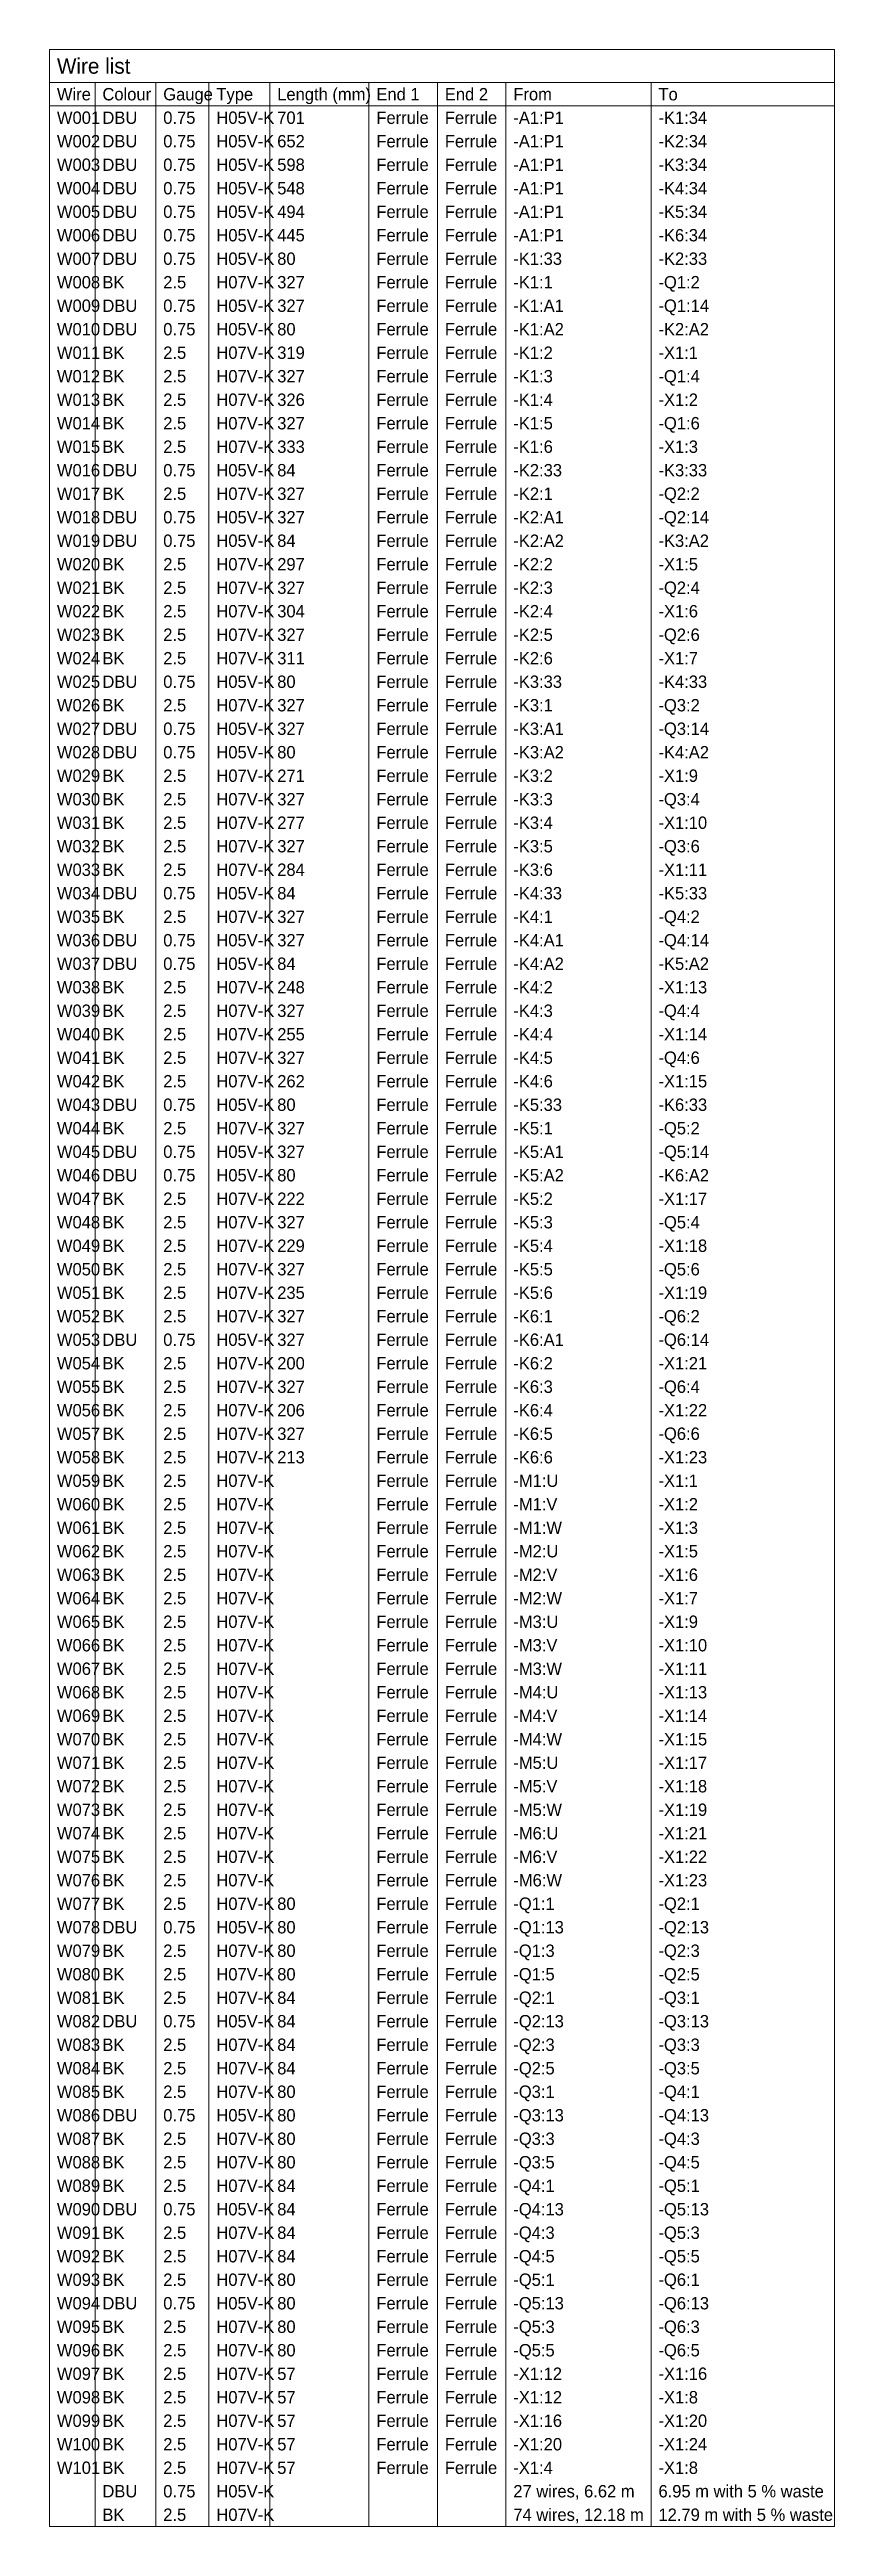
# Model space of a CAD drawing. Header units: millimetres. Extents: x 20000 to 21179, y 0 to 720.
# Drawn here: x 20700 to 20922, y 19 to 720 of the extents above; entities that cross this region are included whole.
import ezdxf
from ezdxf.enums import TextEntityAlignment as Align

# ---------------------------------------------------------------- set-up
doc = ezdxf.new("R2010")
doc.units = ezdxf.units.MM
doc.layers.add('HN-REPORT', color=7, linetype='Continuous', lineweight=18)

msp = doc.modelspace()

# ---------------------------------------------------------------- texts
at = {"layer": 'HN-REPORT'}
for s, height, p in [('Wire list', 4.375, (20702.1, 715.345)), ('Wire', 3.5, (20702.1, 707.365)), ('Colour', 3.5, (20714.98, 707.365)), ('Gauge', 3.5, (20732.2, 707.365)), ('Type', 3.5, (20747.25, 707.365)), ('Length (mm)', 3.5, (20764.47, 707.365)), ('End 1', 3.5, (20792.54, 707.365)), ('End 2', 3.5, (20811.93, 707.365)), ('From', 3.5, (20831.32, 707.365)), ('To', 3.5, (20872.41, 707.365)), ('W001', 3.5, (20702.1, 700.715)), ('DBU', 3.5, (20714.98, 700.715)), ('0.75', 3.5, (20732.2, 700.715)), ('H05V-K', 3.5, (20747.25, 700.715)), ('701', 3.5, (20764.47, 700.715)), ('Ferrule', 3.5, (20792.54, 700.715)), ('Ferrule', 3.5, (20811.93, 700.715)), ('-A1:P1', 3.5, (20831.32, 700.715)), ('-K1:34', 3.5, (20872.41, 700.715)), ('W002', 3.5, (20702.1, 694.065)), ('DBU', 3.5, (20714.98, 694.065)), ('0.75', 3.5, (20732.2, 694.065)), ('H05V-K', 3.5, (20747.25, 694.065)), ('652', 3.5, (20764.47, 694.065)), ('Ferrule', 3.5, (20792.54, 694.065)), ('Ferrule', 3.5, (20811.93, 694.065)), ('-A1:P1', 3.5, (20831.32, 694.065)), ('-K2:34', 3.5, (20872.41, 694.065)), ('W003', 3.5, (20702.1, 687.415)), ('DBU', 3.5, (20714.98, 687.415)), ('0.75', 3.5, (20732.2, 687.415)), ('H05V-K', 3.5, (20747.25, 687.415)), ('598', 3.5, (20764.47, 687.415)), ('Ferrule', 3.5, (20792.54, 687.415)), ('Ferrule', 3.5, (20811.93, 687.415)), ('-A1:P1', 3.5, (20831.32, 687.415)), ('-K3:34', 3.5, (20872.41, 687.415)), ('W004', 3.5, (20702.1, 680.765)), ('DBU', 3.5, (20714.98, 680.765)), ('0.75', 3.5, (20732.2, 680.765)), ('H05V-K', 3.5, (20747.25, 680.765)), ('548', 3.5, (20764.47, 680.765)), ('Ferrule', 3.5, (20792.54, 680.765)), ('Ferrule', 3.5, (20811.93, 680.765)), ('-A1:P1', 3.5, (20831.32, 680.765)), ('-K4:34', 3.5, (20872.41, 680.765)), ('W005', 3.5, (20702.1, 674.115)), ('DBU', 3.5, (20714.98, 674.115)), ('0.75', 3.5, (20732.2, 674.115)), ('H05V-K', 3.5, (20747.25, 674.115)), ('494', 3.5, (20764.47, 674.115)), ('Ferrule', 3.5, (20792.54, 674.115)), ('Ferrule', 3.5, (20811.93, 674.115)), ('-A1:P1', 3.5, (20831.32, 674.115)), ('-K5:34', 3.5, (20872.41, 674.115)), ('W006', 3.5, (20702.1, 667.465)), ('DBU', 3.5, (20714.98, 667.465)), ('0.75', 3.5, (20732.2, 667.465)), ('H05V-K', 3.5, (20747.25, 667.465)), ('445', 3.5, (20764.47, 667.465)), ('Ferrule', 3.5, (20792.54, 667.465)), ('Ferrule', 3.5, (20811.93, 667.465)), ('-A1:P1', 3.5, (20831.32, 667.465)), ('-K6:34', 3.5, (20872.41, 667.465)), ('W007', 3.5, (20702.1, 660.815)), ('DBU', 3.5, (20714.98, 660.815)), ('0.75', 3.5, (20732.2, 660.815)), ('H05V-K', 3.5, (20747.25, 660.815)), ('80', 3.5, (20764.47, 660.815)), ('Ferrule', 3.5, (20792.54, 660.815)), ('Ferrule', 3.5, (20811.93, 660.815)), ('-K1:33', 3.5, (20831.32, 660.815)), ('-K2:33', 3.5, (20872.41, 660.815)), ('W008', 3.5, (20702.1, 654.165)), ('BK', 3.5, (20714.98, 654.165)), ('2.5', 3.5, (20732.2, 654.165)), ('H07V-K', 3.5, (20747.25, 654.165)), ('327', 3.5, (20764.47, 654.165)), ('Ferrule', 3.5, (20792.54, 654.165)), ('Ferrule', 3.5, (20811.93, 654.165)), ('-K1:1', 3.5, (20831.32, 654.165)), ('-Q1:2', 3.5, (20872.41, 654.165)), ('W009', 3.5, (20702.1, 647.515)), ('DBU', 3.5, (20714.98, 647.515)), ('0.75', 3.5, (20732.2, 647.515)), ('H05V-K', 3.5, (20747.25, 647.515)), ('327', 3.5, (20764.47, 647.515)), ('Ferrule', 3.5, (20792.54, 647.515)), ('Ferrule', 3.5, (20811.93, 647.515)), ('-K1:A1', 3.5, (20831.32, 647.515)), ('-Q1:14', 3.5, (20872.41, 647.515)), ('W010', 3.5, (20702.1, 640.865)), ('DBU', 3.5, (20714.98, 640.865)), ('0.75', 3.5, (20732.2, 640.865)), ('H05V-K', 3.5, (20747.25, 640.865)), ('80', 3.5, (20764.47, 640.865)), ('Ferrule', 3.5, (20792.54, 640.865)), ('Ferrule', 3.5, (20811.93, 640.865)), ('-K1:A2', 3.5, (20831.32, 640.865)), ('-K2:A2', 3.5, (20872.41, 640.865)), ('W011', 3.5, (20702.1, 634.215)), ('BK', 3.5, (20714.98, 634.215)), ('2.5', 3.5, (20732.2, 634.215)), ('H07V-K', 3.5, (20747.25, 634.215)), ('319', 3.5, (20764.47, 634.215)), ('Ferrule', 3.5, (20792.54, 634.215)), ('Ferrule', 3.5, (20811.93, 634.215)), ('-K1:2', 3.5, (20831.32, 634.215)), ('-X1:1', 3.5, (20872.41, 634.215)), ('W012', 3.5, (20702.1, 627.565)), ('BK', 3.5, (20714.98, 627.565)), ('2.5', 3.5, (20732.2, 627.565)), ('H07V-K', 3.5, (20747.25, 627.565)), ('327', 3.5, (20764.47, 627.565)), ('Ferrule', 3.5, (20792.54, 627.565)), ('Ferrule', 3.5, (20811.93, 627.565)), ('-K1:3', 3.5, (20831.32, 627.565)), ('-Q1:4', 3.5, (20872.41, 627.565)), ('W013', 3.5, (20702.1, 620.915)), ('BK', 3.5, (20714.98, 620.915)), ('2.5', 3.5, (20732.2, 620.915)), ('H07V-K', 3.5, (20747.25, 620.915)), ('326', 3.5, (20764.47, 620.915)), ('Ferrule', 3.5, (20792.54, 620.915)), ('Ferrule', 3.5, (20811.93, 620.915)), ('-K1:4', 3.5, (20831.32, 620.915)), ('-X1:2', 3.5, (20872.41, 620.915)), ('W014', 3.5, (20702.1, 614.265)), ('BK', 3.5, (20714.98, 614.265)), ('2.5', 3.5, (20732.2, 614.265)), ('H07V-K', 3.5, (20747.25, 614.265)), ('327', 3.5, (20764.47, 614.265)), ('Ferrule', 3.5, (20792.54, 614.265)), ('Ferrule', 3.5, (20811.93, 614.265)), ('-K1:5', 3.5, (20831.32, 614.265)), ('-Q1:6', 3.5, (20872.41, 614.265)), ('W015', 3.5, (20702.1, 607.615)), ('BK', 3.5, (20714.98, 607.615)), ('2.5', 3.5, (20732.2, 607.615)), ('H07V-K', 3.5, (20747.25, 607.615)), ('333', 3.5, (20764.47, 607.615)), ('Ferrule', 3.5, (20792.54, 607.615)), ('Ferrule', 3.5, (20792.54, 600.965)), ('Ferrule', 3.5, (20811.93, 607.615)), ('Ferrule', 3.5, (20811.93, 600.965)), ('-K1:6', 3.5, (20831.32, 607.615)), ('-X1:3', 3.5, (20872.41, 607.615)), ('W016', 3.5, (20702.1, 600.965)), ('W017', 3.5, (20702.1, 594.315)), ('DBU', 3.5, (20714.98, 600.965)), ('BK', 3.5, (20714.98, 594.315)), ('0.75', 3.5, (20732.2, 600.965)), ('2.5', 3.5, (20732.2, 594.315)), ('H05V-K', 3.5, (20747.25, 600.965)), ('H07V-K', 3.5, (20747.25, 594.315)), ('327', 3.5, (20764.47, 594.315)), ('84', 3.5, (20764.47, 600.965)), ('Ferrule', 3.5, (20792.54, 594.315)), ('Ferrule', 3.5, (20811.93, 594.315)), ('-K2:33', 3.5, (20831.32, 600.965)), ('-K2:1', 3.5, (20831.32, 594.315)), ('-K3:33', 3.5, (20872.41, 600.965)), ('-Q2:2', 3.5, (20872.41, 594.315)), ('W018', 3.5, (20702.1, 587.665)), ('DBU', 3.5, (20714.98, 587.665)), ('0.75', 3.5, (20732.2, 587.665)), ('H05V-K', 3.5, (20747.25, 587.665)), ('327', 3.5, (20764.47, 587.665)), ('Ferrule', 3.5, (20792.54, 587.665)), ('Ferrule', 3.5, (20811.93, 587.665)), ('-K2:A1', 3.5, (20831.32, 587.665)), ('-Q2:14', 3.5, (20872.41, 587.665)), ('W019', 3.5, (20702.1, 581.015)), ('DBU', 3.5, (20714.98, 581.015)), ('0.75', 3.5, (20732.2, 581.015)), ('H05V-K', 3.5, (20747.25, 581.015)), ('84', 3.5, (20764.47, 581.015)), ('Ferrule', 3.5, (20792.54, 581.015)), ('Ferrule', 3.5, (20811.93, 581.015)), ('-K2:A2', 3.5, (20831.32, 581.015)), ('-K3:A2', 3.5, (20872.41, 581.015)), ('W020', 3.5, (20702.1, 574.365)), ('BK', 3.5, (20714.98, 574.365)), ('2.5', 3.5, (20732.2, 574.365)), ('H07V-K', 3.5, (20747.25, 574.365)), ('297', 3.5, (20764.47, 574.365)), ('Ferrule', 3.5, (20792.54, 574.365)), ('Ferrule', 3.5, (20811.93, 574.365)), ('-K2:2', 3.5, (20831.32, 574.365)), ('-X1:5', 3.5, (20872.41, 574.365)), ('W021', 3.5, (20702.1, 567.715)), ('BK', 3.5, (20714.98, 567.715)), ('2.5', 3.5, (20732.2, 567.715)), ('H07V-K', 3.5, (20747.25, 567.715)), ('327', 3.5, (20764.47, 567.715)), ('Ferrule', 3.5, (20792.54, 567.715)), ('Ferrule', 3.5, (20811.93, 567.715)), ('-K2:3', 3.5, (20831.32, 567.715)), ('-Q2:4', 3.5, (20872.41, 567.715)), ('W022', 3.5, (20702.1, 561.065)), ('BK', 3.5, (20714.98, 561.065)), ('2.5', 3.5, (20732.2, 561.065)), ('H07V-K', 3.5, (20747.25, 561.065)), ('304', 3.5, (20764.47, 561.065)), ('Ferrule', 3.5, (20792.54, 561.065)), ('Ferrule', 3.5, (20811.93, 561.065)), ('-K2:4', 3.5, (20831.32, 561.065)), ('-X1:6', 3.5, (20872.41, 561.065)), ('W023', 3.5, (20702.1, 554.415)), ('BK', 3.5, (20714.98, 554.415)), ('2.5', 3.5, (20732.2, 554.415)), ('H07V-K', 3.5, (20747.25, 554.415)), ('327', 3.5, (20764.47, 554.415)), ('Ferrule', 3.5, (20792.54, 554.415)), ('Ferrule', 3.5, (20811.93, 554.415)), ('-K2:5', 3.5, (20831.32, 554.415)), ('-Q2:6', 3.5, (20872.41, 554.415)), ('W024', 3.5, (20702.1, 547.765)), ('BK', 3.5, (20714.98, 547.765)), ('2.5', 3.5, (20732.2, 547.765)), ('H07V-K', 3.5, (20747.25, 547.765)), ('311', 3.5, (20764.47, 547.765)), ('Ferrule', 3.5, (20792.54, 547.765)), ('Ferrule', 3.5, (20811.93, 547.765)), ('-K2:6', 3.5, (20831.32, 547.765)), ('-X1:7', 3.5, (20872.41, 547.765)), ('W025', 3.5, (20702.1, 541.115)), ('DBU', 3.5, (20714.98, 541.115)), ('0.75', 3.5, (20732.2, 541.115)), ('H05V-K', 3.5, (20747.25, 541.115)), ('80', 3.5, (20764.47, 541.115)), ('Ferrule', 3.5, (20792.54, 541.115)), ('Ferrule', 3.5, (20811.93, 541.115)), ('-K3:33', 3.5, (20831.32, 541.115)), ('-K4:33', 3.5, (20872.41, 541.115)), ('W026', 3.5, (20702.1, 534.465)), ('BK', 3.5, (20714.98, 534.465)), ('2.5', 3.5, (20732.2, 534.465)), ('H07V-K', 3.5, (20747.25, 534.465)), ('327', 3.5, (20764.47, 534.465)), ('Ferrule', 3.5, (20792.54, 534.465)), ('Ferrule', 3.5, (20811.93, 534.465)), ('-K3:1', 3.5, (20831.32, 534.465)), ('-Q3:2', 3.5, (20872.41, 534.465)), ('W027', 3.5, (20702.1, 527.815)), ('DBU', 3.5, (20714.98, 527.815)), ('0.75', 3.5, (20732.2, 527.815)), ('H05V-K', 3.5, (20747.25, 527.815)), ('327', 3.5, (20764.47, 527.815)), ('Ferrule', 3.5, (20792.54, 527.815)), ('Ferrule', 3.5, (20811.93, 527.815)), ('-K3:A1', 3.5, (20831.32, 527.815)), ('-Q3:14', 3.5, (20872.41, 527.815)), ('W028', 3.5, (20702.1, 521.165)), ('DBU', 3.5, (20714.98, 521.165)), ('0.75', 3.5, (20732.2, 521.165)), ('H05V-K', 3.5, (20747.25, 521.165)), ('80', 3.5, (20764.47, 521.165)), ('Ferrule', 3.5, (20792.54, 521.165)), ('Ferrule', 3.5, (20811.93, 521.165)), ('-K3:A2', 3.5, (20831.32, 521.165)), ('-K4:A2', 3.5, (20872.41, 521.165)), ('W029', 3.5, (20702.1, 514.515)), ('BK', 3.5, (20714.98, 514.515)), ('2.5', 3.5, (20732.2, 514.515)), ('H07V-K', 3.5, (20747.25, 514.515)), ('271', 3.5, (20764.47, 514.515)), ('Ferrule', 3.5, (20792.54, 514.515)), ('Ferrule', 3.5, (20811.93, 514.515)), ('-K3:2', 3.5, (20831.32, 514.515)), ('-X1:9', 3.5, (20872.41, 514.515)), ('W030', 3.5, (20702.1, 507.865)), ('BK', 3.5, (20714.98, 507.865)), ('2.5', 3.5, (20732.2, 507.865)), ('H07V-K', 3.5, (20747.25, 507.865)), ('327', 3.5, (20764.47, 507.865)), ('Ferrule', 3.5, (20792.54, 507.865)), ('Ferrule', 3.5, (20811.93, 507.865)), ('-K3:3', 3.5, (20831.32, 507.865)), ('-Q3:4', 3.5, (20872.41, 507.865)), ('W031', 3.5, (20702.1, 501.215)), ('BK', 3.5, (20714.98, 501.215)), ('2.5', 3.5, (20732.2, 501.215)), ('H07V-K', 3.5, (20747.25, 501.215)), ('277', 3.5, (20764.47, 501.215)), ('Ferrule', 3.5, (20792.54, 501.215)), ('Ferrule', 3.5, (20811.93, 501.215)), ('-K3:4', 3.5, (20831.32, 501.215)), ('-X1:10', 3.5, (20872.41, 501.215)), ('W032', 3.5, (20702.1, 494.565)), ('BK', 3.5, (20714.98, 494.565)), ('2.5', 3.5, (20732.2, 494.565)), ('H07V-K', 3.5, (20747.25, 494.565)), ('327', 3.5, (20764.47, 494.565)), ('Ferrule', 3.5, (20792.54, 494.565)), ('Ferrule', 3.5, (20811.93, 494.565)), ('-K3:5', 3.5, (20831.32, 494.565)), ('-Q3:6', 3.5, (20872.41, 494.565)), ('W033', 3.5, (20702.1, 487.915)), ('BK', 3.5, (20714.98, 487.915)), ('2.5', 3.5, (20732.2, 487.915)), ('H07V-K', 3.5, (20747.25, 487.915)), ('284', 3.5, (20764.47, 487.915)), ('Ferrule', 3.5, (20792.54, 487.915)), ('Ferrule', 3.5, (20811.93, 487.915)), ('-K3:6', 3.5, (20831.32, 487.915)), ('-X1:11', 3.5, (20872.41, 487.915)), ('W034', 3.5, (20702.1, 481.265)), ('DBU', 3.5, (20714.98, 481.265)), ('0.75', 3.5, (20732.2, 481.265)), ('H05V-K', 3.5, (20747.25, 481.265)), ('84', 3.5, (20764.47, 481.265)), ('Ferrule', 3.5, (20792.54, 481.265)), ('Ferrule', 3.5, (20811.93, 481.265)), ('-K4:33', 3.5, (20831.32, 481.265)), ('-K5:33', 3.5, (20872.41, 481.265)), ('W035', 3.5, (20702.1, 474.615)), ('W036', 3.5, (20702.1, 467.965)), ('BK', 3.5, (20714.98, 474.615)), ('DBU', 3.5, (20714.98, 467.965)), ('0.75', 3.5, (20732.2, 467.965)), ('2.5', 3.5, (20732.2, 474.615)), ('H07V-K', 3.5, (20747.25, 474.615)), ('H05V-K', 3.5, (20747.25, 467.965)), ('327', 3.5, (20764.47, 474.615)), ('327', 3.5, (20764.47, 467.965)), ('Ferrule', 3.5, (20792.54, 474.615)), ('Ferrule', 3.5, (20792.54, 467.965)), ('Ferrule', 3.5, (20811.93, 474.615)), ('Ferrule', 3.5, (20811.93, 467.965)), ('-K4:1', 3.5, (20831.32, 474.615)), ('-K4:A1', 3.5, (20831.32, 467.965)), ('-Q4:2', 3.5, (20872.41, 474.615)), ('-Q4:14', 3.5, (20872.41, 467.965)), ('W037', 3.5, (20702.1, 461.315)), ('DBU', 3.5, (20714.98, 461.315)), ('0.75', 3.5, (20732.2, 461.315)), ('H05V-K', 3.5, (20747.25, 461.315)), ('84', 3.5, (20764.47, 461.315)), ('Ferrule', 3.5, (20792.54, 461.315)), ('Ferrule', 3.5, (20811.93, 461.315)), ('-K4:A2', 3.5, (20831.32, 461.315)), ('-K5:A2', 3.5, (20872.41, 461.315)), ('W038', 3.5, (20702.1, 454.665)), ('BK', 3.5, (20714.98, 454.665)), ('2.5', 3.5, (20732.2, 454.665)), ('H07V-K', 3.5, (20747.25, 454.665)), ('248', 3.5, (20764.47, 454.665)), ('Ferrule', 3.5, (20792.54, 454.665)), ('Ferrule', 3.5, (20811.93, 454.665)), ('-K4:2', 3.5, (20831.32, 454.665)), ('-X1:13', 3.5, (20872.41, 454.665)), ('W039', 3.5, (20702.1, 448.015)), ('BK', 3.5, (20714.98, 448.015)), ('2.5', 3.5, (20732.2, 448.015)), ('H07V-K', 3.5, (20747.25, 448.015)), ('327', 3.5, (20764.47, 448.015)), ('Ferrule', 3.5, (20792.54, 448.015)), ('Ferrule', 3.5, (20811.93, 448.015)), ('-K4:3', 3.5, (20831.32, 448.015)), ('-Q4:4', 3.5, (20872.41, 448.015)), ('W040', 3.5, (20702.1, 441.365)), ('BK', 3.5, (20714.98, 441.365)), ('2.5', 3.5, (20732.2, 441.365)), ('H07V-K', 3.5, (20747.25, 441.365)), ('255', 3.5, (20764.47, 441.365)), ('Ferrule', 3.5, (20792.54, 441.365)), ('Ferrule', 3.5, (20811.93, 441.365)), ('-K4:4', 3.5, (20831.32, 441.365)), ('-X1:14', 3.5, (20872.41, 441.365)), ('W041', 3.5, (20702.1, 434.715)), ('BK', 3.5, (20714.98, 434.715)), ('2.5', 3.5, (20732.2, 434.715)), ('H07V-K', 3.5, (20747.25, 434.715)), ('327', 3.5, (20764.47, 434.715)), ('Ferrule', 3.5, (20792.54, 434.715)), ('Ferrule', 3.5, (20811.93, 434.715)), ('-K4:5', 3.5, (20831.32, 434.715)), ('-Q4:6', 3.5, (20872.41, 434.715)), ('W042', 3.5, (20702.1, 428.065)), ('BK', 3.5, (20714.98, 428.065)), ('2.5', 3.5, (20732.2, 428.065)), ('H07V-K', 3.5, (20747.25, 428.065)), ('262', 3.5, (20764.47, 428.065)), ('Ferrule', 3.5, (20792.54, 428.065)), ('Ferrule', 3.5, (20811.93, 428.065)), ('-K4:6', 3.5, (20831.32, 428.065)), ('-X1:15', 3.5, (20872.41, 428.065)), ('W043', 3.5, (20702.1, 421.415)), ('DBU', 3.5, (20714.98, 421.415)), ('0.75', 3.5, (20732.2, 421.415)), ('H05V-K', 3.5, (20747.25, 421.415)), ('80', 3.5, (20764.47, 421.415)), ('Ferrule', 3.5, (20792.54, 421.415)), ('Ferrule', 3.5, (20811.93, 421.415)), ('-K5:33', 3.5, (20831.32, 421.415)), ('-K6:33', 3.5, (20872.41, 421.415)), ('W044', 3.5, (20702.1, 414.765)), ('BK', 3.5, (20714.98, 414.765)), ('2.5', 3.5, (20732.2, 414.765)), ('H07V-K', 3.5, (20747.25, 414.765)), ('327', 3.5, (20764.47, 414.765)), ('Ferrule', 3.5, (20792.54, 414.765)), ('Ferrule', 3.5, (20811.93, 414.765)), ('-K5:1', 3.5, (20831.32, 414.765)), ('-Q5:2', 3.5, (20872.41, 414.765)), ('W045', 3.5, (20702.1, 408.115)), ('DBU', 3.5, (20714.98, 408.115)), ('0.75', 3.5, (20732.2, 408.115)), ('H05V-K', 3.5, (20747.25, 408.115)), ('327', 3.5, (20764.47, 408.115)), ('Ferrule', 3.5, (20792.54, 408.115)), ('Ferrule', 3.5, (20811.93, 408.115)), ('-K5:A1', 3.5, (20831.32, 408.115)), ('-Q5:14', 3.5, (20872.41, 408.115)), ('W046', 3.5, (20702.1, 401.465)), ('DBU', 3.5, (20714.98, 401.465)), ('0.75', 3.5, (20732.2, 401.465)), ('H05V-K', 3.5, (20747.25, 401.465)), ('80', 3.5, (20764.47, 401.465)), ('Ferrule', 3.5, (20792.54, 401.465)), ('Ferrule', 3.5, (20811.93, 401.465)), ('-K5:A2', 3.5, (20831.32, 401.465)), ('-K6:A2', 3.5, (20872.41, 401.465)), ('W047', 3.5, (20702.1, 394.815)), ('BK', 3.5, (20714.98, 394.815)), ('2.5', 3.5, (20732.2, 394.815)), ('H07V-K', 3.5, (20747.25, 394.815)), ('222', 3.5, (20764.47, 394.815)), ('Ferrule', 3.5, (20792.54, 394.815)), ('Ferrule', 3.5, (20811.93, 394.815)), ('-K5:2', 3.5, (20831.32, 394.815)), ('-X1:17', 3.5, (20872.41, 394.815)), ('W048', 3.5, (20702.1, 388.165)), ('BK', 3.5, (20714.98, 388.165)), ('2.5', 3.5, (20732.2, 388.165)), ('H07V-K', 3.5, (20747.25, 388.165)), ('327', 3.5, (20764.47, 388.165)), ('Ferrule', 3.5, (20792.54, 388.165)), ('Ferrule', 3.5, (20811.93, 388.165)), ('-K5:3', 3.5, (20831.32, 388.165)), ('-Q5:4', 3.5, (20872.41, 388.165)), ('W049', 3.5, (20702.1, 381.515)), ('BK', 3.5, (20714.98, 381.515)), ('2.5', 3.5, (20732.2, 381.515)), ('H07V-K', 3.5, (20747.25, 381.515)), ('229', 3.5, (20764.47, 381.515)), ('Ferrule', 3.5, (20792.54, 381.515)), ('Ferrule', 3.5, (20811.93, 381.515)), ('-K5:4', 3.5, (20831.32, 381.515)), ('-X1:18', 3.5, (20872.41, 381.515)), ('W050', 3.5, (20702.1, 374.865)), ('BK', 3.5, (20714.98, 374.865)), ('2.5', 3.5, (20732.2, 374.865)), ('H07V-K', 3.5, (20747.25, 374.865)), ('327', 3.5, (20764.47, 374.865)), ('Ferrule', 3.5, (20792.54, 374.865)), ('Ferrule', 3.5, (20811.93, 374.865)), ('-K5:5', 3.5, (20831.32, 374.865)), ('-Q5:6', 3.5, (20872.41, 374.865)), ('W051', 3.5, (20702.1, 368.215)), ('BK', 3.5, (20714.98, 368.215)), ('2.5', 3.5, (20732.2, 368.215)), ('H07V-K', 3.5, (20747.25, 368.215)), ('235', 3.5, (20764.47, 368.215)), ('Ferrule', 3.5, (20792.54, 368.215)), ('Ferrule', 3.5, (20811.93, 368.215)), ('-K5:6', 3.5, (20831.32, 368.215)), ('-X1:19', 3.5, (20872.41, 368.215)), ('W052', 3.5, (20702.1, 361.565)), ('BK', 3.5, (20714.98, 361.565)), ('2.5', 3.5, (20732.2, 361.565)), ('H07V-K', 3.5, (20747.25, 361.565)), ('327', 3.5, (20764.47, 361.565)), ('Ferrule', 3.5, (20792.54, 361.565)), ('Ferrule', 3.5, (20811.93, 361.565)), ('-K6:1', 3.5, (20831.32, 361.565)), ('-Q6:2', 3.5, (20872.41, 361.565)), ('W053', 3.5, (20702.1, 354.915)), ('DBU', 3.5, (20714.98, 354.915)), ('0.75', 3.5, (20732.2, 354.915)), ('H05V-K', 3.5, (20747.25, 354.915)), ('327', 3.5, (20764.47, 354.915)), ('Ferrule', 3.5, (20792.54, 354.915)), ('Ferrule', 3.5, (20811.93, 354.915)), ('-K6:A1', 3.5, (20831.32, 354.915)), ('-Q6:14', 3.5, (20872.41, 354.915)), ('W054', 3.5, (20702.1, 348.265)), ('BK', 3.5, (20714.98, 348.265)), ('2.5', 3.5, (20732.2, 348.265)), ('H07V-K', 3.5, (20747.25, 348.265)), ('200', 3.5, (20764.47, 348.265)), ('Ferrule', 3.5, (20792.54, 348.265)), ('Ferrule', 3.5, (20792.54, 341.615)), ('Ferrule', 3.5, (20811.93, 348.265)), ('Ferrule', 3.5, (20811.93, 341.615)), ('-K6:2', 3.5, (20831.32, 348.265)), ('-X1:21', 3.5, (20872.41, 348.265)), ('W055', 3.5, (20702.1, 341.615)), ('W056', 3.5, (20702.1, 334.965)), ('BK', 3.5, (20714.98, 341.615)), ('BK', 3.5, (20714.98, 334.965)), ('2.5', 3.5, (20732.2, 341.615)), ('2.5', 3.5, (20732.2, 334.965)), ('H07V-K', 3.5, (20747.25, 341.615)), ('H07V-K', 3.5, (20747.25, 334.965)), ('327', 3.5, (20764.47, 341.615)), ('206', 3.5, (20764.47, 334.965)), ('Ferrule', 3.5, (20792.54, 334.965)), ('Ferrule', 3.5, (20811.93, 334.965)), ('-K6:3', 3.5, (20831.32, 341.615)), ('-K6:4', 3.5, (20831.32, 334.965)), ('-Q6:4', 3.5, (20872.41, 341.615)), ('-X1:22', 3.5, (20872.41, 334.965)), ('W057', 3.5, (20702.1, 328.315)), ('BK', 3.5, (20714.98, 328.315)), ('2.5', 3.5, (20732.2, 328.315)), ('H07V-K', 3.5, (20747.25, 328.315)), ('327', 3.5, (20764.47, 328.315)), ('Ferrule', 3.5, (20792.54, 328.315)), ('Ferrule', 3.5, (20811.93, 328.315)), ('-K6:5', 3.5, (20831.32, 328.315)), ('-Q6:6', 3.5, (20872.41, 328.315)), ('W058', 3.5, (20702.1, 321.665)), ('BK', 3.5, (20714.98, 321.665)), ('2.5', 3.5, (20732.2, 321.665)), ('H07V-K', 3.5, (20747.25, 321.665)), ('213', 3.5, (20764.47, 321.665)), ('Ferrule', 3.5, (20792.54, 321.665)), ('Ferrule', 3.5, (20811.93, 321.665)), ('-K6:6', 3.5, (20831.32, 321.665)), ('-X1:23', 3.5, (20872.41, 321.665)), ('W059', 3.5, (20702.1, 315.015)), ('BK', 3.5, (20714.98, 315.015)), ('2.5', 3.5, (20732.2, 315.015)), ('H07V-K', 3.5, (20747.25, 315.015)), ('Ferrule', 3.5, (20792.54, 315.015)), ('Ferrule', 3.5, (20811.93, 315.015)), ('-M1:U', 3.5, (20831.32, 315.015)), ('-X1:1', 3.5, (20872.41, 315.015)), ('W060', 3.5, (20702.1, 308.365)), ('BK', 3.5, (20714.98, 308.365)), ('2.5', 3.5, (20732.2, 308.365)), ('H07V-K', 3.5, (20747.25, 308.365)), ('Ferrule', 3.5, (20792.54, 308.365)), ('Ferrule', 3.5, (20811.93, 308.365)), ('-M1:V', 3.5, (20831.32, 308.365)), ('-X1:2', 3.5, (20872.41, 308.365)), ('W061', 3.5, (20702.1, 301.715)), ('BK', 3.5, (20714.98, 301.715)), ('2.5', 3.5, (20732.2, 301.715)), ('H07V-K', 3.5, (20747.25, 301.715)), ('Ferrule', 3.5, (20792.54, 301.715)), ('Ferrule', 3.5, (20811.93, 301.715)), ('-M1:W', 3.5, (20831.32, 301.715)), ('-X1:3', 3.5, (20872.41, 301.715)), ('W062', 3.5, (20702.1, 295.065)), ('BK', 3.5, (20714.98, 295.065)), ('2.5', 3.5, (20732.2, 295.065)), ('H07V-K', 3.5, (20747.25, 295.065)), ('Ferrule', 3.5, (20792.54, 295.065)), ('Ferrule', 3.5, (20811.93, 295.065)), ('-M2:U', 3.5, (20831.32, 295.065)), ('-X1:5', 3.5, (20872.41, 295.065)), ('W063', 3.5, (20702.1, 288.415)), ('BK', 3.5, (20714.98, 288.415)), ('2.5', 3.5, (20732.2, 288.415)), ('H07V-K', 3.5, (20747.25, 288.415)), ('Ferrule', 3.5, (20792.54, 288.415)), ('Ferrule', 3.5, (20811.93, 288.415)), ('-M2:V', 3.5, (20831.32, 288.415)), ('-X1:6', 3.5, (20872.41, 288.415)), ('W064', 3.5, (20702.1, 281.765)), ('BK', 3.5, (20714.98, 281.765)), ('2.5', 3.5, (20732.2, 281.765)), ('H07V-K', 3.5, (20747.25, 281.765)), ('Ferrule', 3.5, (20792.54, 281.765)), ('Ferrule', 3.5, (20811.93, 281.765)), ('-M2:W', 3.5, (20831.32, 281.765)), ('-X1:7', 3.5, (20872.41, 281.765)), ('W065', 3.5, (20702.1, 275.115)), ('BK', 3.5, (20714.98, 275.115)), ('2.5', 3.5, (20732.2, 275.115)), ('H07V-K', 3.5, (20747.25, 275.115)), ('Ferrule', 3.5, (20792.54, 275.115)), ('Ferrule', 3.5, (20811.93, 275.115)), ('-M3:U', 3.5, (20831.32, 275.115)), ('-X1:9', 3.5, (20872.41, 275.115)), ('W066', 3.5, (20702.1, 268.465)), ('BK', 3.5, (20714.98, 268.465)), ('2.5', 3.5, (20732.2, 268.465)), ('H07V-K', 3.5, (20747.25, 268.465)), ('Ferrule', 3.5, (20792.54, 268.465)), ('Ferrule', 3.5, (20811.93, 268.465)), ('-M3:V', 3.5, (20831.32, 268.465)), ('-X1:10', 3.5, (20872.41, 268.465)), ('W067', 3.5, (20702.1, 261.815)), ('BK', 3.5, (20714.98, 261.815)), ('2.5', 3.5, (20732.2, 261.815)), ('H07V-K', 3.5, (20747.25, 261.815)), ('Ferrule', 3.5, (20792.54, 261.815)), ('Ferrule', 3.5, (20811.93, 261.815)), ('-M3:W', 3.5, (20831.32, 261.815)), ('-X1:11', 3.5, (20872.41, 261.815)), ('W068', 3.5, (20702.1, 255.165)), ('BK', 3.5, (20714.98, 255.165)), ('2.5', 3.5, (20732.2, 255.165)), ('H07V-K', 3.5, (20747.25, 255.165)), ('Ferrule', 3.5, (20792.54, 255.165)), ('Ferrule', 3.5, (20811.93, 255.165)), ('-M4:U', 3.5, (20831.32, 255.165)), ('-X1:13', 3.5, (20872.41, 255.165)), ('W069', 3.5, (20702.1, 248.515)), ('BK', 3.5, (20714.98, 248.515)), ('2.5', 3.5, (20732.2, 248.515)), ('H07V-K', 3.5, (20747.25, 248.515)), ('Ferrule', 3.5, (20792.54, 248.515)), ('Ferrule', 3.5, (20811.93, 248.515)), ('-M4:V', 3.5, (20831.32, 248.515)), ('-X1:14', 3.5, (20872.41, 248.515)), ('W070', 3.5, (20702.1, 241.865)), ('BK', 3.5, (20714.98, 241.865)), ('2.5', 3.5, (20732.2, 241.865)), ('H07V-K', 3.5, (20747.25, 241.865)), ('Ferrule', 3.5, (20792.54, 241.865)), ('Ferrule', 3.5, (20811.93, 241.865)), ('-M4:W', 3.5, (20831.32, 241.865)), ('-X1:15', 3.5, (20872.41, 241.865)), ('W071', 3.5, (20702.1, 235.215)), ('BK', 3.5, (20714.98, 235.215)), ('2.5', 3.5, (20732.2, 235.215)), ('H07V-K', 3.5, (20747.25, 235.215)), ('Ferrule', 3.5, (20792.54, 235.215)), ('Ferrule', 3.5, (20811.93, 235.215)), ('-M5:U', 3.5, (20831.32, 235.215)), ('-X1:17', 3.5, (20872.41, 235.215)), ('W072', 3.5, (20702.1, 228.565)), ('BK', 3.5, (20714.98, 228.565)), ('2.5', 3.5, (20732.2, 228.565)), ('H07V-K', 3.5, (20747.25, 228.565)), ('Ferrule', 3.5, (20792.54, 228.565)), ('Ferrule', 3.5, (20811.93, 228.565)), ('-M5:V', 3.5, (20831.32, 228.565)), ('-X1:18', 3.5, (20872.41, 228.565)), ('W073', 3.5, (20702.1, 221.915)), ('BK', 3.5, (20714.98, 221.915)), ('2.5', 3.5, (20732.2, 221.915)), ('H07V-K', 3.5, (20747.25, 221.915)), ('Ferrule', 3.5, (20792.54, 221.915)), ('Ferrule', 3.5, (20811.93, 221.915)), ('-M5:W', 3.5, (20831.32, 221.915)), ('-X1:19', 3.5, (20872.41, 221.915)), ('W074', 3.5, (20702.1, 215.265)), ('W075', 3.5, (20702.1, 208.615)), ('BK', 3.5, (20714.98, 215.265)), ('BK', 3.5, (20714.98, 208.615)), ('2.5', 3.5, (20732.2, 215.265)), ('2.5', 3.5, (20732.2, 208.615)), ('H07V-K', 3.5, (20747.25, 215.265)), ('H07V-K', 3.5, (20747.25, 208.615)), ('Ferrule', 3.5, (20792.54, 215.265)), ('Ferrule', 3.5, (20792.54, 208.615)), ('Ferrule', 3.5, (20811.93, 215.265)), ('Ferrule', 3.5, (20811.93, 208.615)), ('-M6:U', 3.5, (20831.32, 215.265)), ('-M6:V', 3.5, (20831.32, 208.615)), ('-X1:21', 3.5, (20872.41, 215.265)), ('-X1:22', 3.5, (20872.41, 208.615)), ('W076', 3.5, (20702.1, 201.965)), ('BK', 3.5, (20714.98, 201.965)), ('2.5', 3.5, (20732.2, 201.965)), ('H07V-K', 3.5, (20747.25, 201.965)), ('Ferrule', 3.5, (20792.54, 201.965)), ('Ferrule', 3.5, (20811.93, 201.965)), ('-M6:W', 3.5, (20831.32, 201.965)), ('-X1:23', 3.5, (20872.41, 201.965)), ('W077', 3.5, (20702.1, 195.315)), ('BK', 3.5, (20714.98, 195.315)), ('2.5', 3.5, (20732.2, 195.315)), ('H07V-K', 3.5, (20747.25, 195.315)), ('80', 3.5, (20764.47, 195.315)), ('Ferrule', 3.5, (20792.54, 195.315)), ('Ferrule', 3.5, (20811.93, 195.315)), ('-Q1:1', 3.5, (20831.32, 195.315)), ('-Q2:1', 3.5, (20872.41, 195.315)), ('W078', 3.5, (20702.1, 188.665)), ('DBU', 3.5, (20714.98, 188.665)), ('0.75', 3.5, (20732.2, 188.665)), ('H05V-K', 3.5, (20747.25, 188.665)), ('80', 3.5, (20764.47, 188.665)), ('Ferrule', 3.5, (20792.54, 188.665)), ('Ferrule', 3.5, (20811.93, 188.665)), ('-Q1:13', 3.5, (20831.32, 188.665)), ('-Q2:13', 3.5, (20872.41, 188.665)), ('W079', 3.5, (20702.1, 182.015)), ('BK', 3.5, (20714.98, 182.015)), ('2.5', 3.5, (20732.2, 182.015)), ('H07V-K', 3.5, (20747.25, 182.015)), ('80', 3.5, (20764.47, 182.015)), ('Ferrule', 3.5, (20792.54, 182.015)), ('Ferrule', 3.5, (20811.93, 182.015)), ('-Q1:3', 3.5, (20831.32, 182.015)), ('-Q2:3', 3.5, (20872.41, 182.015)), ('W080', 3.5, (20702.1, 175.365)), ('BK', 3.5, (20714.98, 175.365)), ('2.5', 3.5, (20732.2, 175.365)), ('H07V-K', 3.5, (20747.25, 175.365)), ('80', 3.5, (20764.47, 175.365)), ('Ferrule', 3.5, (20792.54, 175.365)), ('Ferrule', 3.5, (20811.93, 175.365)), ('-Q1:5', 3.5, (20831.32, 175.365)), ('-Q2:5', 3.5, (20872.41, 175.365)), ('W081', 3.5, (20702.1, 168.715)), ('BK', 3.5, (20714.98, 168.715)), ('2.5', 3.5, (20732.2, 168.715)), ('H07V-K', 3.5, (20747.25, 168.715)), ('84', 3.5, (20764.47, 168.715)), ('Ferrule', 3.5, (20792.54, 168.715)), ('Ferrule', 3.5, (20811.93, 168.715)), ('-Q2:1', 3.5, (20831.32, 168.715)), ('-Q3:1', 3.5, (20872.41, 168.715)), ('W082', 3.5, (20702.1, 162.065)), ('DBU', 3.5, (20714.98, 162.065)), ('0.75', 3.5, (20732.2, 162.065)), ('H05V-K', 3.5, (20747.25, 162.065)), ('84', 3.5, (20764.47, 162.065)), ('Ferrule', 3.5, (20792.54, 162.065)), ('Ferrule', 3.5, (20811.93, 162.065)), ('-Q2:13', 3.5, (20831.32, 162.065)), ('-Q3:13', 3.5, (20872.41, 162.065)), ('W083', 3.5, (20702.1, 155.415)), ('BK', 3.5, (20714.98, 155.415)), ('2.5', 3.5, (20732.2, 155.415)), ('H07V-K', 3.5, (20747.25, 155.415)), ('84', 3.5, (20764.47, 155.415)), ('Ferrule', 3.5, (20792.54, 155.415)), ('Ferrule', 3.5, (20811.93, 155.415)), ('-Q2:3', 3.5, (20831.32, 155.415)), ('-Q3:3', 3.5, (20872.41, 155.415)), ('W084', 3.5, (20702.1, 148.765)), ('BK', 3.5, (20714.98, 148.765)), ('2.5', 3.5, (20732.2, 148.765)), ('H07V-K', 3.5, (20747.25, 148.765)), ('84', 3.5, (20764.47, 148.765)), ('Ferrule', 3.5, (20792.54, 148.765)), ('Ferrule', 3.5, (20811.93, 148.765)), ('-Q2:5', 3.5, (20831.32, 148.765)), ('-Q3:5', 3.5, (20872.41, 148.765)), ('W085', 3.5, (20702.1, 142.115)), ('BK', 3.5, (20714.98, 142.115)), ('2.5', 3.5, (20732.2, 142.115)), ('H07V-K', 3.5, (20747.25, 142.115)), ('80', 3.5, (20764.47, 142.115)), ('Ferrule', 3.5, (20792.54, 142.115)), ('Ferrule', 3.5, (20811.93, 142.115)), ('-Q3:1', 3.5, (20831.32, 142.115)), ('-Q4:1', 3.5, (20872.41, 142.115)), ('W086', 3.5, (20702.1, 135.465)), ('DBU', 3.5, (20714.98, 135.465)), ('0.75', 3.5, (20732.2, 135.465)), ('H05V-K', 3.5, (20747.25, 135.465)), ('80', 3.5, (20764.47, 135.465)), ('Ferrule', 3.5, (20792.54, 135.465)), ('Ferrule', 3.5, (20811.93, 135.465)), ('-Q3:13', 3.5, (20831.32, 135.465)), ('-Q4:13', 3.5, (20872.41, 135.465)), ('W087', 3.5, (20702.1, 128.815)), ('BK', 3.5, (20714.98, 128.815)), ('2.5', 3.5, (20732.2, 128.815)), ('H07V-K', 3.5, (20747.25, 128.815)), ('80', 3.5, (20764.47, 128.815)), ('Ferrule', 3.5, (20792.54, 128.815)), ('Ferrule', 3.5, (20811.93, 128.815)), ('-Q3:3', 3.5, (20831.32, 128.815)), ('-Q4:3', 3.5, (20872.41, 128.815)), ('W088', 3.5, (20702.1, 122.165)), ('BK', 3.5, (20714.98, 122.165)), ('2.5', 3.5, (20732.2, 122.165)), ('H07V-K', 3.5, (20747.25, 122.165)), ('80', 3.5, (20764.47, 122.165)), ('Ferrule', 3.5, (20792.54, 122.165)), ('Ferrule', 3.5, (20811.93, 122.165)), ('-Q3:5', 3.5, (20831.32, 122.165)), ('-Q4:5', 3.5, (20872.41, 122.165)), ('W089', 3.5, (20702.1, 115.515)), ('BK', 3.5, (20714.98, 115.515)), ('2.5', 3.5, (20732.2, 115.515)), ('H07V-K', 3.5, (20747.25, 115.515)), ('84', 3.5, (20764.47, 115.515)), ('Ferrule', 3.5, (20792.54, 115.515)), ('Ferrule', 3.5, (20811.93, 115.515)), ('-Q4:1', 3.5, (20831.32, 115.515)), ('-Q5:1', 3.5, (20872.41, 115.515)), ('W090', 3.5, (20702.1, 108.865)), ('DBU', 3.5, (20714.98, 108.865)), ('0.75', 3.5, (20732.2, 108.865)), ('H05V-K', 3.5, (20747.25, 108.865)), ('84', 3.5, (20764.47, 108.865)), ('Ferrule', 3.5, (20792.54, 108.865)), ('Ferrule', 3.5, (20811.93, 108.865)), ('-Q4:13', 3.5, (20831.32, 108.865)), ('-Q5:13', 3.5, (20872.41, 108.865)), ('W091', 3.5, (20702.1, 102.215)), ('BK', 3.5, (20714.98, 102.215)), ('2.5', 3.5, (20732.2, 102.215)), ('H07V-K', 3.5, (20747.25, 102.215)), ('84', 3.5, (20764.47, 102.215)), ('Ferrule', 3.5, (20792.54, 102.215)), ('Ferrule', 3.5, (20811.93, 102.215)), ('-Q4:3', 3.5, (20831.32, 102.215)), ('-Q5:3', 3.5, (20872.41, 102.215)), ('W092', 3.5, (20702.1, 95.565)), ('BK', 3.5, (20714.98, 95.565)), ('2.5', 3.5, (20732.2, 95.565)), ('H07V-K', 3.5, (20747.25, 95.565)), ('84', 3.5, (20764.47, 95.565)), ('Ferrule', 3.5, (20792.54, 95.565)), ('Ferrule', 3.5, (20811.93, 95.565)), ('-Q4:5', 3.5, (20831.32, 95.565)), ('-Q5:5', 3.5, (20872.41, 95.565)), ('W093', 3.5, (20702.1, 88.915)), ('BK', 3.5, (20714.98, 88.915)), ('2.5', 3.5, (20732.2, 88.915)), ('H07V-K', 3.5, (20747.25, 88.915)), ('80', 3.5, (20764.47, 88.915)), ('Ferrule', 3.5, (20792.54, 88.915)), ('Ferrule', 3.5, (20792.54, 82.265)), ('Ferrule', 3.5, (20811.93, 88.915)), ('Ferrule', 3.5, (20811.93, 82.265)), ('-Q5:1', 3.5, (20831.32, 88.915)), ('-Q6:1', 3.5, (20872.41, 88.915)), ('W094', 3.5, (20702.1, 82.265)), ('W095', 3.5, (20702.1, 75.615)), ('DBU', 3.5, (20714.98, 82.265)), ('BK', 3.5, (20714.98, 75.615)), ('0.75', 3.5, (20732.2, 82.265)), ('2.5', 3.5, (20732.2, 75.615)), ('H05V-K', 3.5, (20747.25, 82.265)), ('H07V-K', 3.5, (20747.25, 75.615)), ('80', 3.5, (20764.47, 82.265)), ('80', 3.5, (20764.47, 75.615)), ('Ferrule', 3.5, (20792.54, 75.615)), ('Ferrule', 3.5, (20811.93, 75.615)), ('-Q5:13', 3.5, (20831.32, 82.265)), ('-Q5:3', 3.5, (20831.32, 75.615)), ('-Q6:13', 3.5, (20872.41, 82.265)), ('-Q6:3', 3.5, (20872.41, 75.615)), ('W096', 3.5, (20702.1, 68.965)), ('BK', 3.5, (20714.98, 68.965)), ('2.5', 3.5, (20732.2, 68.965)), ('H07V-K', 3.5, (20747.25, 68.965)), ('80', 3.5, (20764.47, 68.965)), ('Ferrule', 3.5, (20792.54, 68.965)), ('Ferrule', 3.5, (20811.93, 68.965)), ('-Q5:5', 3.5, (20831.32, 68.965)), ('-Q6:5', 3.5, (20872.41, 68.965)), ('W097', 3.5, (20702.1, 62.315)), ('BK', 3.5, (20714.98, 62.315)), ('2.5', 3.5, (20732.2, 62.315)), ('H07V-K', 3.5, (20747.25, 62.315)), ('57', 3.5, (20764.47, 62.315)), ('Ferrule', 3.5, (20792.54, 62.315)), ('Ferrule', 3.5, (20811.93, 62.315)), ('-X1:12', 3.5, (20831.32, 62.315)), ('-X1:16', 3.5, (20872.41, 62.315)), ('W098', 3.5, (20702.1, 55.665)), ('BK', 3.5, (20714.98, 55.665)), ('2.5', 3.5, (20732.2, 55.665)), ('H07V-K', 3.5, (20747.25, 55.665)), ('57', 3.5, (20764.47, 55.665)), ('Ferrule', 3.5, (20792.54, 55.665)), ('Ferrule', 3.5, (20811.93, 55.665)), ('-X1:12', 3.5, (20831.32, 55.665)), ('-X1:8', 3.5, (20872.41, 55.665)), ('W099', 3.5, (20702.1, 49.015)), ('BK', 3.5, (20714.98, 49.015)), ('2.5', 3.5, (20732.2, 49.015)), ('H07V-K', 3.5, (20747.25, 49.015)), ('57', 3.5, (20764.47, 49.015)), ('Ferrule', 3.5, (20792.54, 49.015)), ('Ferrule', 3.5, (20811.93, 49.015)), ('-X1:16', 3.5, (20831.32, 49.015)), ('-X1:20', 3.5, (20872.41, 49.015)), ('W100', 3.5, (20702.1, 42.365)), ('BK', 3.5, (20714.98, 42.365)), ('2.5', 3.5, (20732.2, 42.365)), ('H07V-K', 3.5, (20747.25, 42.365)), ('57', 3.5, (20764.47, 42.365)), ('Ferrule', 3.5, (20792.54, 42.365)), ('Ferrule', 3.5, (20811.93, 42.365)), ('-X1:20', 3.5, (20831.32, 42.365)), ('-X1:24', 3.5, (20872.41, 42.365)), ('W101', 3.5, (20702.1, 35.715)), ('BK', 3.5, (20714.98, 35.715)), ('2.5', 3.5, (20732.2, 35.715)), ('H07V-K', 3.5, (20747.25, 35.715)), ('57', 3.5, (20764.47, 35.715)), ('Ferrule', 3.5, (20792.54, 35.715)), ('Ferrule', 3.5, (20811.93, 35.715)), ('-X1:4', 3.5, (20831.32, 35.715)), ('-X1:8', 3.5, (20872.41, 35.715)), ('DBU', 3.5, (20714.98, 29.065)), ('0.75', 3.5, (20732.2, 29.065)), ('H05V-K', 3.5, (20747.25, 29.065)), ('27 wires, 6.62 m', 3.5, (20831.32, 29.065)), ('6.95 m with 5 % waste', 3.5, (20872.41, 29.065)), ('BK', 3.5, (20714.98, 22.415)), ('2.5', 3.5, (20732.2, 22.415)), ('H07V-K', 3.5, (20747.25, 22.415)), ('74 wires, 12.18 m', 3.5, (20831.32, 22.415)), ('12.79 m with 5 % waste', 3.5, (20872.41, 22.415))]:
    msp.add_text(s, height=height, dxfattribs=at).set_placement(p, align=Align.MIDDLE_LEFT)

# ---------------------------------------------------------------- linework, layer by layer
at = {"layer": 'HN-REPORT'}
for p, q in [((20700, 710.69), (20922.25, 710.69)), ((20712.88, 710.69), (20712.88, 19.09)), ((20730.1, 710.69), (20730.1, 19.09)), ((20745.15, 710.69), (20745.15, 19.09)), ((20762.37, 710.69), (20762.37, 19.09)), ((20790.44, 710.69), (20790.44, 19.09)), ((20809.83, 710.69), (20809.83, 19.09)), ((20829.22, 710.69), (20829.22, 19.09)), ((20870.31, 710.69), (20870.31, 19.09)), ((20700, 704.04), (20922.25, 704.04))]:
    msp.add_line(p, q, dxfattribs=at)
at = {"layer": 'HN-REPORT', "flags": 128}
msp.add_lwpolyline([(20700, 720), (20922.25, 720), (20922.25, 19.09), (20700, 19.09)], close=True, dxfattribs=at)

msp.set_redraw_order([(e.dxf.handle, doc.entitydb.next_handle()) for e in msp.query("TEXT MTEXT ATTDEF DIMENSION ARC_DIMENSION")])  # texts and dimensions are drawn at this point

doc.saveas('drawing.dxf')
